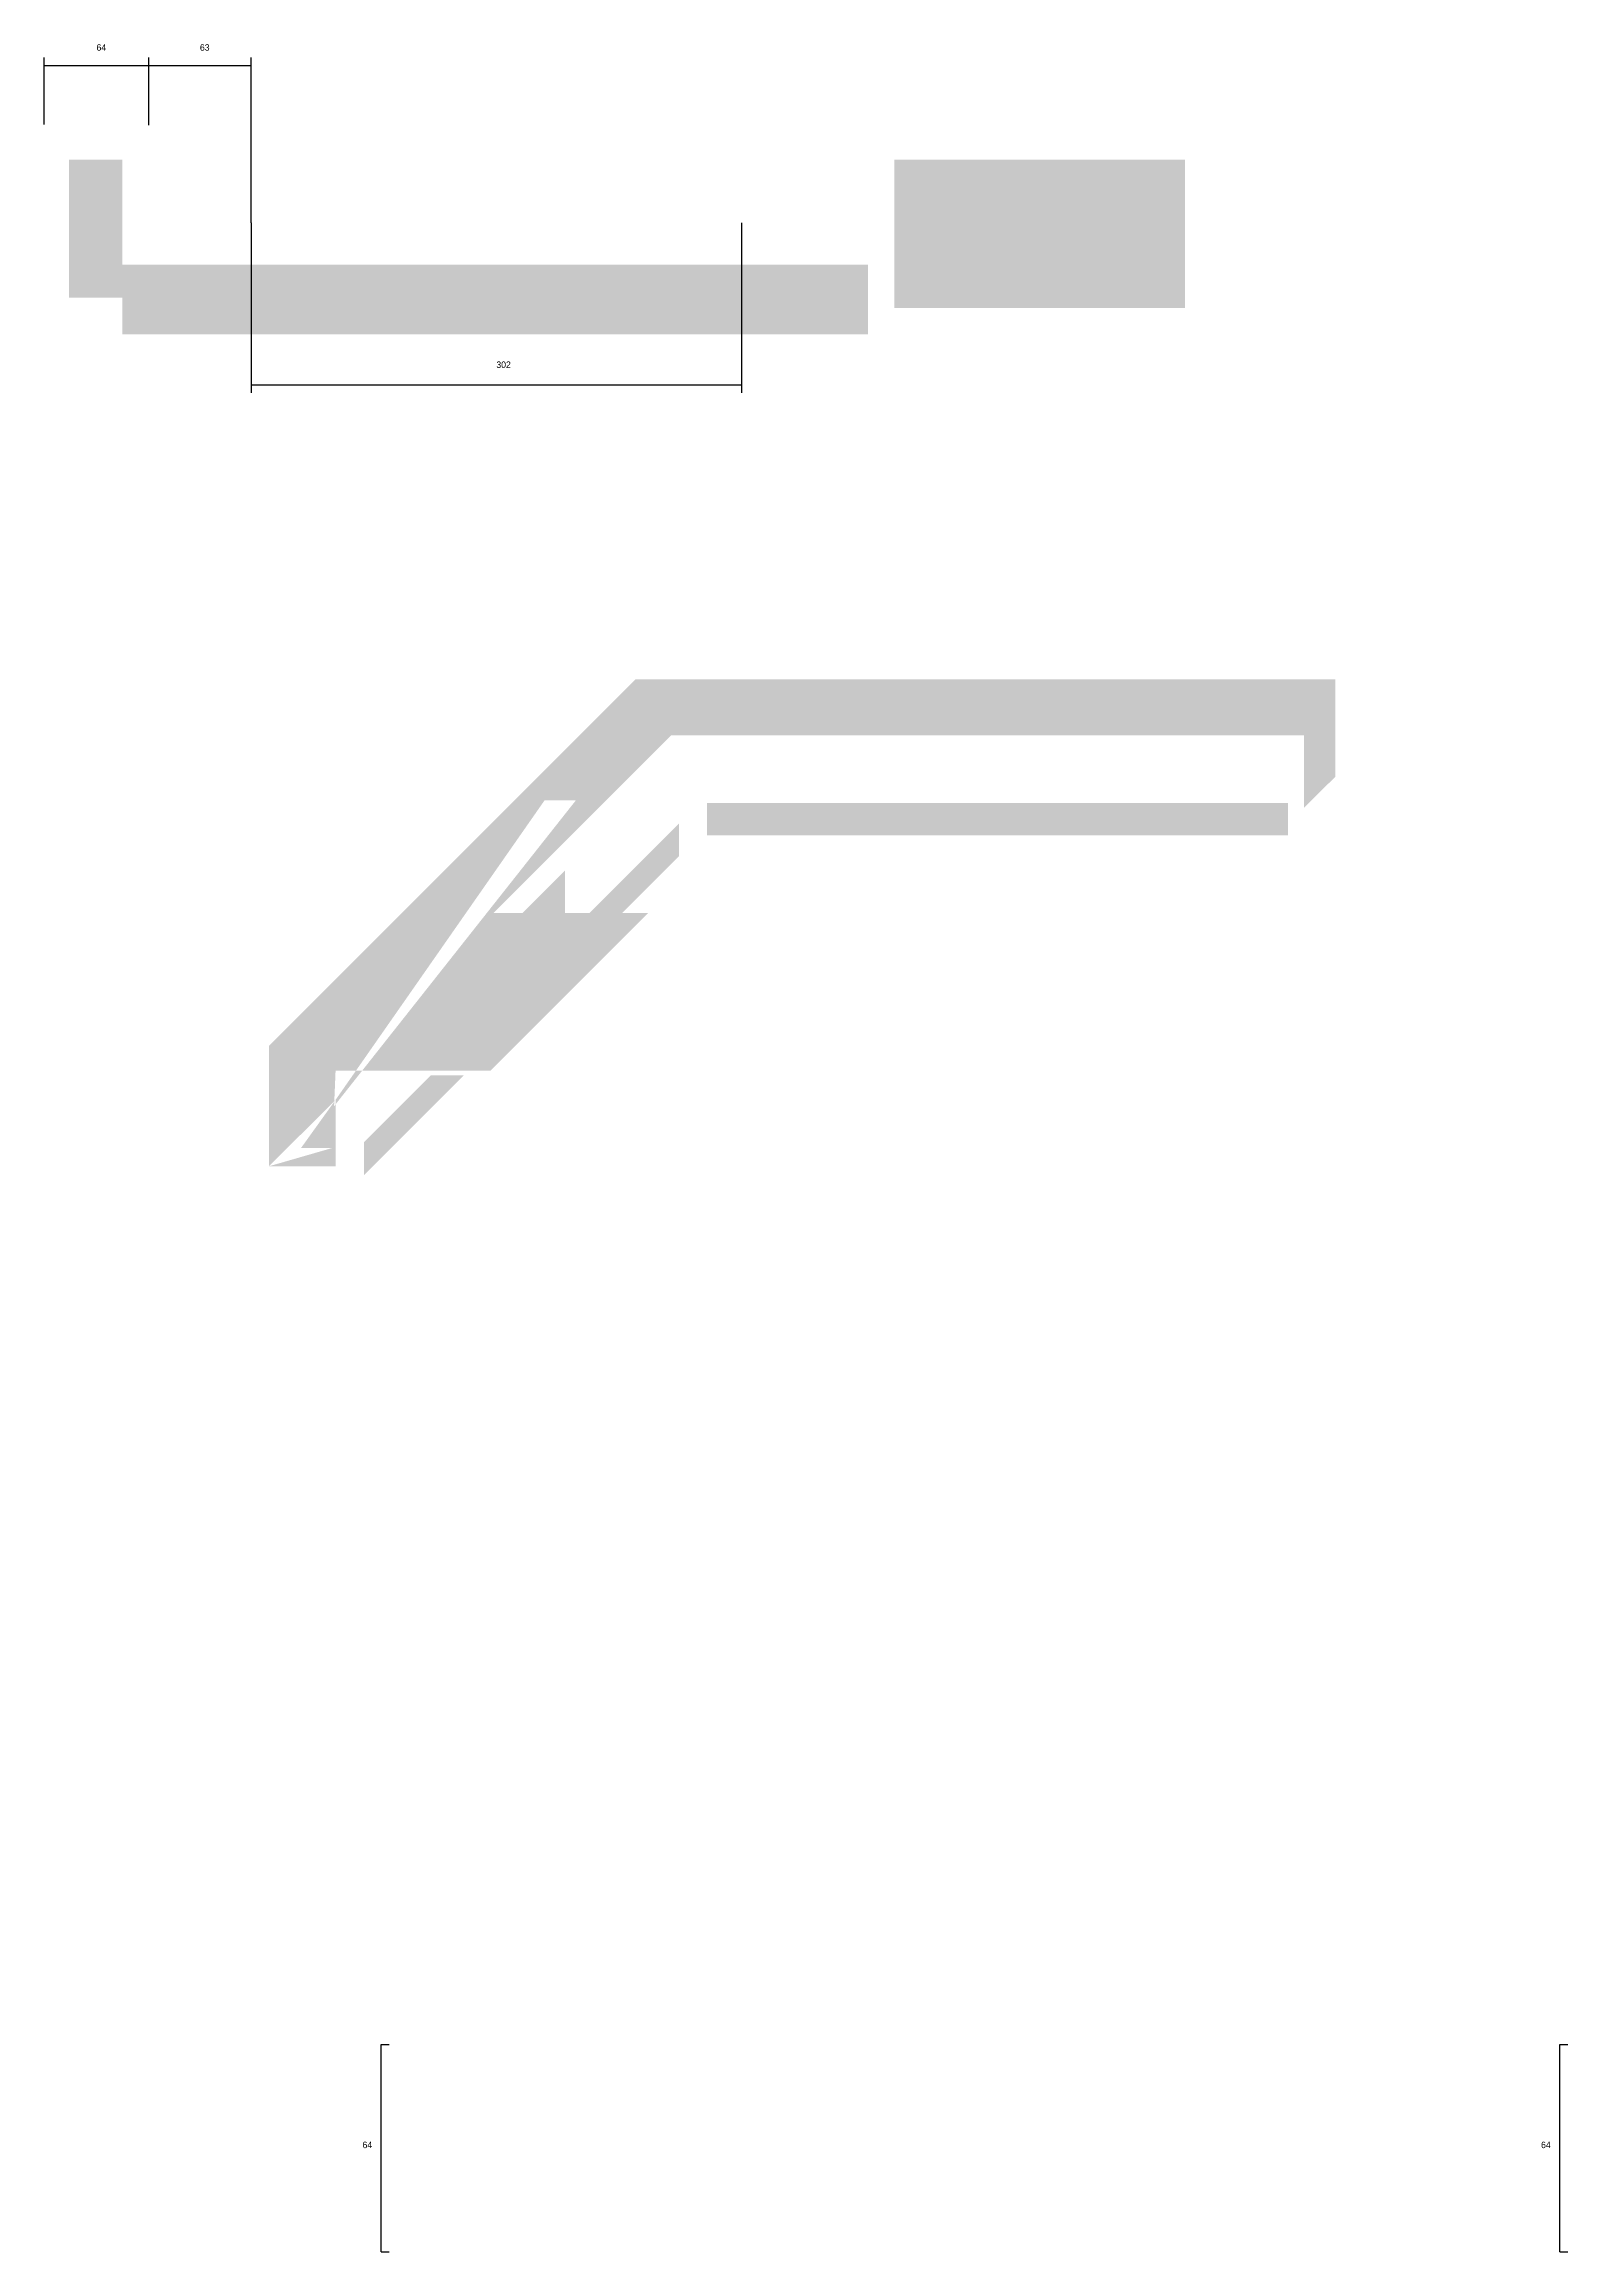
# Model space of a CAD drawing. Header units: metres. Extents: x 230 to 3694, y -1092 to 278.
# Drawn here: x 230 to 1170, y -1084 to 278 of the extents above; entities that cross this region are included whole.
import ezdxf

# ---------------------------------------------------------------- set-up
doc = ezdxf.new("R2010")
doc.units = ezdxf.units.M
for name, color, linetype in [('COTA', 4, 'Continuous'), ('Cota Seção (2x)', 4, 'Continuous'), ('Demarcação 1', 251, 'Continuous'), ('Demarcação 2', 254, 'Continuous')]:
    doc.layers.add(name, color=color, linetype=linetype)

msp = doc.modelspace()

# ---------------------------------------------------------------- texts
at = {"layer": 'COTA'}
for s, p in [('64', (261.9, 274.2)), ('63', (325.7, 274.2)), ('302', (508.6, 78.4))]:
    msp.add_text(s, height=4, dxfattribs=at).set_placement(p)
at = {"layer": 'Cota Seção (2x)'}
for p in [(426, -1020.5), (1153.2, -1020.5)]:
    msp.add_text('64', height=4, dxfattribs=at).set_placement(p)

# ---------------------------------------------------------------- hatches: boundary and pattern name
at = {"layer": 'Demarcação 1'}
h = msp.add_hatch(color=8, dxfattribs=at)
h.dxf.hatch_style = 1
h.paths.add_polyline_path([(388.1, -403.1), (407.4, -403.1), (409.4, -355.4), (594.4, -170.4), (594.4, -113.9), (594.4, -113.9), (368.3, -340), (368.3, -414.4), (409.4, -373.4), (538.3, -188.6), (557.6, -188.6)])
h = msp.add_hatch(color=8, dxfattribs=at)
h.dxf.hatch_style = 1
h.paths.add_polyline_path([(594.4, -170.4), (616.4, -148.4), (1006.9, -148.4), (1006.9, -174), (1026.2, -174), (1026.2, -113.9), (594.4, -113.9)])
h = msp.add_hatch(color=8, dxfattribs=at)
h.dxf.hatch_style = 1
h.paths.add_polyline_path([(1006.9, -174), (1006.9, -193.1), (1026.2, -174)])
h = msp.add_hatch(color=8, dxfattribs=at)
h.dxf.hatch_style = 1
h.paths.add_polyline_path([(368.3, -414.4), (409.4, -414.4), (409.4, -373.4), (388.1, -403.1), (407.4, -403.1)])
at = {"layer": 'Demarcação 2'}
h = msp.add_hatch(color=8, dxfattribs=at)
h.dxf.hatch_style = 1
h.paths.add_polyline_path([(277.8, 205.9), (277.8, 205.9), (277.8, 206.9), (244.9, 206.9), (244.9, 121.7), (277.8, 121.7)])
h = msp.add_hatch(color=8, dxfattribs=at)
h.dxf.hatch_style = 1
h.paths.add_polyline_path([(754.1, 206.9), (754.1, 115.3), (933.4, 115.3), (933.4, 206.9)])
h = msp.add_hatch(color=8, dxfattribs=at)
h.dxf.hatch_style = 1
h.paths.add_polyline_path([(737.9, 142.2), (277.8, 142.2), (277.8, 105.6), (277.8, 99.2), (737.9, 99.2)])
h = msp.add_hatch(color=8, dxfattribs=at)
h.dxf.hatch_style = 1
h.paths.add_polyline_path([(997, -190.1), (837.3, -190.1), (824.4, -190.1), (638.6, -190.1), (638.6, -210.1), (997, -210.1)])
h = msp.add_hatch(color=8, dxfattribs=at)
h.dxf.hatch_style = 1
h.paths.add_polyline_path([(621.3, -220), (621.3, -202.9), (566.2, -258), (586.2, -258), (621.3, -222.9)])
h = msp.add_hatch(color=8, dxfattribs=at)
h.dxf.hatch_style = 1
h.paths.add_polyline_path([(524.7, -258), (550.9, -258), (550.9, -231.9)])
h = msp.add_hatch(color=8, dxfattribs=at)
h.dxf.hatch_style = 1
h.paths.add_polyline_path([(409.4, -355.4), (412, -355.4), (424.3, -355.4), (505, -355.4), (602.4, -258), (506.8, -258)])
h = msp.add_hatch(color=8, dxfattribs=at)
h.dxf.hatch_style = 1
h.paths.add_polyline_path([(488.6, -358.2), (483.1, -358.2), (468.3, -358.2), (426.9, -399.6), (426.9, -419.9)])

# ---------------------------------------------------------------- linework, layer by layer
at = {"layer": 'COTA'}
for p, q in [((229.6, 228.7), (229.6, 270.1)), ((229.6, 265.1), (294.1, 265.1)), ((294.1, 228.3), (294.1, 270.1)), ((294.1, 228.3), (294.1, 270.1)), ((294.1, 265.1), (357.4, 265.1)), ((357.4, 167.9), (357.4, 270.1)), ((357.4, 167.9), (357.4, 63)), ((659.8, 167.9), (659.8, 63)), ((357.4, 68), (659.8, 68))]:
    msp.add_line(p, q, dxfattribs=at)
at = {"layer": 'Cota Seção (2x)'}
for p, q in [((437.5, -1084.5), (437.5, -956.5)), ((437.5, -956.5), (442.5, -956.5)), ((1164.7, -1084.5), (1164.7, -956.5)), ((1164.7, -956.5), (1169.7, -956.5)), ((437.5, -1084.5), (442.5, -1084.5)), ((1164.7, -1084.5), (1169.7, -1084.5))]:
    msp.add_line(p, q, dxfattribs=at)

msp.set_redraw_order([(e.dxf.handle, doc.entitydb.next_handle()) for e in msp.query("TEXT MTEXT ATTDEF DIMENSION ARC_DIMENSION")])  # texts and dimensions are drawn at this point

doc.saveas('drawing.dxf')
